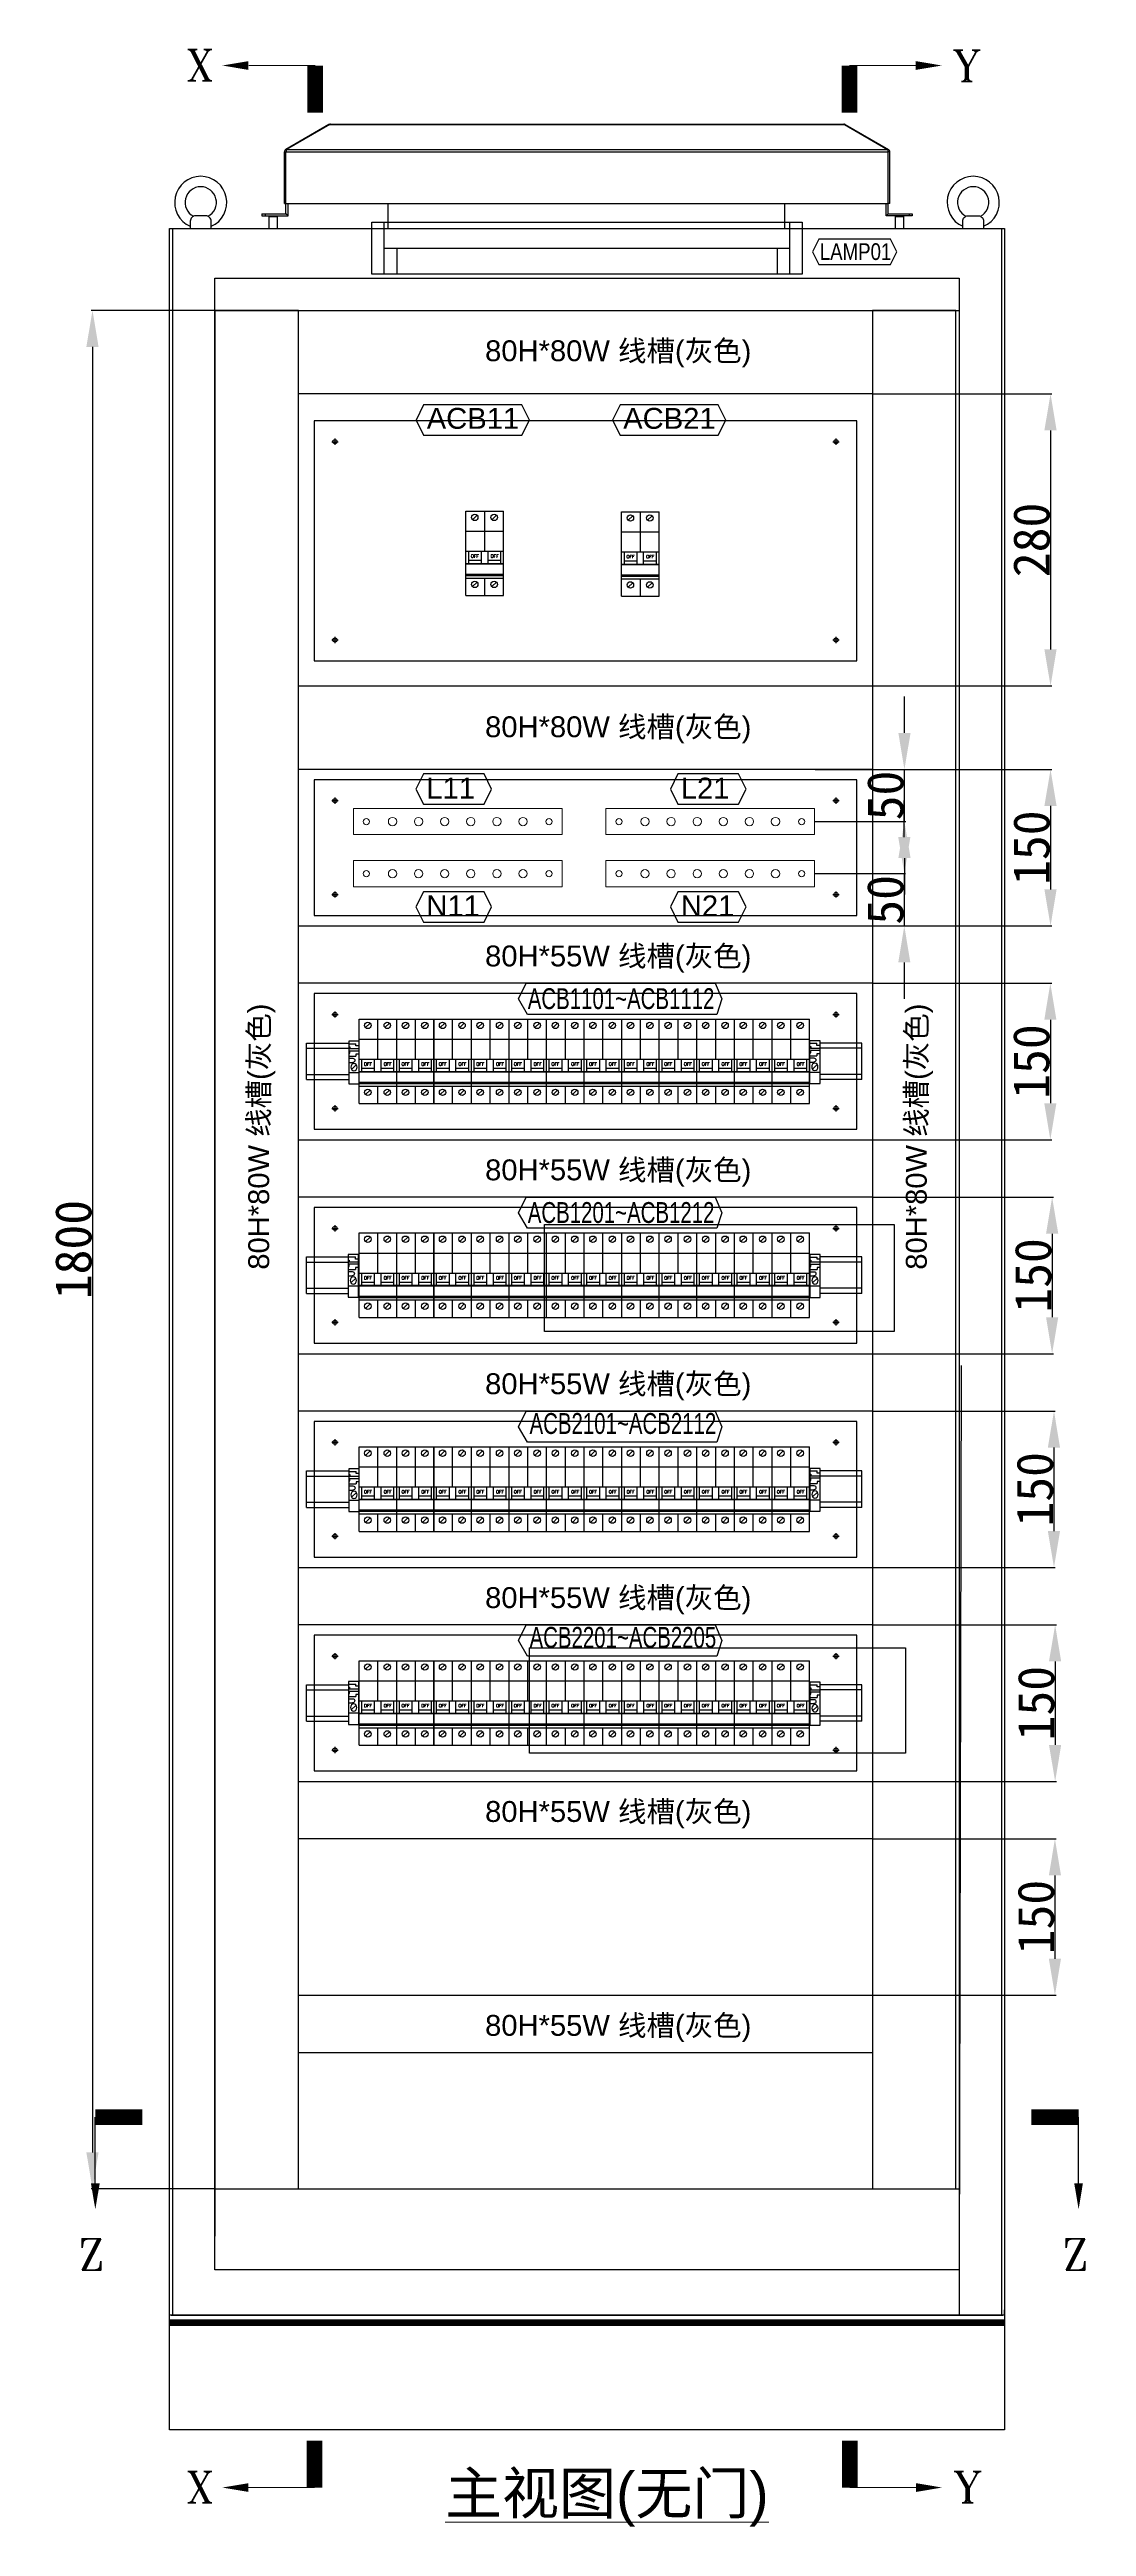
# Model space of a CAD drawing. Extents: x 81444 to 119867, y -54816 to -29062.
# Drawn here: x 87044 to 88038, y -49607 to -47233 of the extents above; entities that cross this region are included whole.
import ezdxf
from ezdxf.enums import TextEntityAlignment as Align
from ezdxf.lldxf.tags import DXFTag

# ---------------------------------------------------------------- set-up
doc = ezdxf.new("R2010")
doc.units = 0
doc.header["$LTSCALE"] = 100
doc.header["$MEASUREMENT"] = 0
for name, color, linetype in [('CABINET', 7, 'Continuous'), ('CLOUD_LAYER', 6, 'Continuous'), ('COMPONENT', 7, 'Continuous'), ('LOOP', 5, 'Continuous'), ('PANEL', 7, 'Continuous'), ('PSU', 12, 'Continuous'), ('t', 1, 'Continuous'), ('TEXT', 7, 'Continuous'), ('标准图框及表格', 7, 'Continuous')]:
    doc.layers.add(name, color=color, linetype=linetype)
doc.styles.add('HZ', font='arial.ttf', dxfattribs={"width": 0.7})
doc.styles.add('ROMANS', font='romans', dxfattribs={"width": 0.8, "height": 2})
doc.styles.add('ROMANT', font='romant.shx')
doc.styles.get("Standard").update_dxf_attribs({"font": ''})
doc.styles.get('Standard').set_extended_font_data('SimSun')
tags = doc.linetypes.add('CENTER', pattern=[2, 1.25, -0.25, 0.25, -0.25]).pattern_tags.tags
tags[10:11] = [DXFTag(74, 4), DXFTag(75, 0), DXFTag(340, '0'), DXFTag(46, 1.0), DXFTag(50, 0.0), DXFTag(44, 0.0), DXFTag(45, 0.0)]
tags[8:9] = [DXFTag(74, 4), DXFTag(75, 0), DXFTag(340, '0'), DXFTag(46, 1.0), DXFTag(50, 0.0), DXFTag(44, 0.0), DXFTag(45, 0.0)]
tags[6:7] = [DXFTag(74, 4), DXFTag(75, 0), DXFTag(340, '0'), DXFTag(46, 1.0), DXFTag(50, 0.0), DXFTag(44, 0.0), DXFTag(45, 0.0)]
tags[4:5] = [DXFTag(74, 4), DXFTag(75, 0), DXFTag(340, '0'), DXFTag(46, 1.0), DXFTag(50, 0.0), DXFTag(44, 0.0), DXFTag(45, 0.0)]
tags = doc.linetypes.add('CENTER2', pattern=[1.125, 0.75, -0.125, 0.125, -0.125]).pattern_tags.tags
tags[10:11] = [DXFTag(74, 4), DXFTag(75, 0), DXFTag(340, '0'), DXFTag(46, 1.0), DXFTag(50, 0.0), DXFTag(44, 0.0), DXFTag(45, 0.0)]
tags[8:9] = [DXFTag(74, 4), DXFTag(75, 0), DXFTag(340, '0'), DXFTag(46, 1.0), DXFTag(50, 0.0), DXFTag(44, 0.0), DXFTag(45, 0.0)]
tags[6:7] = [DXFTag(74, 4), DXFTag(75, 0), DXFTag(340, '0'), DXFTag(46, 1.0), DXFTag(50, 0.0), DXFTag(44, 0.0), DXFTag(45, 0.0)]
tags[4:5] = [DXFTag(74, 4), DXFTag(75, 0), DXFTag(340, '0'), DXFTag(46, 1.0), DXFTag(50, 0.0), DXFTag(44, 0.0), DXFTag(45, 0.0)]
tags = doc.linetypes.add('HIDDEN', pattern=[0.375, 0.25, -0.125]).pattern_tags.tags
tags[6:7] = [DXFTag(74, 4), DXFTag(75, 0), DXFTag(340, '0'), DXFTag(46, 1.0), DXFTag(50, 0.0), DXFTag(44, 0.0), DXFTag(45, 0.0)]
tags[4:5] = [DXFTag(74, 4), DXFTag(75, 0), DXFTag(340, '0'), DXFTag(46, 1.0), DXFTag(50, 0.0), DXFTag(44, 0.0), DXFTag(45, 0.0)]
doc.dimstyles.new('ISO-25', dxfattribs={"dimtxt": 35, "dimasz": 35, "dimexe": 1.25, "dimexo": 0.625, "dimtad": 1, "dimtoh": 1, "dimdec": 0, "dimtxsty": 'Standard', "dimcen": 2.5, "dimadec": 0, "dimazin": 0, "dimtfac": 1, "dimtdec": 0, "dimtmove": 0, "dimatfit": 3, "dimfxl": 0, "dimarcsym": 0})

# ---------------------------------------------------------------- blocks, each defined once
blk = doc.blocks.new('风帽正面')
at = {"linetype": 'Continuous'}
for p, q in [((60582.9, -62124.9), (60541.6, -62148.8)), ((60583.7, -62124.9), (60542.3, -62148.8)), ((60582.9, -62124.9), (60583.1, -62125.3)), ((60583.7, -62124.9), (61076.8, -62124.9)), ((60584.3, -62124.6), (61076.2, -62124.6)), ((61076.8, -62124.9), (61118.1, -62148.8)), ((61077.6, -62124.9), (61077.4, -62125.3)), ((61077.6, -62124.9), (61118.9, -62148.8)), ((60540.2, -62200.6), (60540.2, -62151.1)), ((60540.2, -62151.1), (60541.7, -62151.1)), ((60541.6, -62148.8), (60542.1, -62149.6)), ((60541.7, -62200.6), (60541.7, -62151.1)), ((60541.7, -62151.1), (61118.7, -62151.1)), ((60542.3, -62148.8), (61118.1, -62148.8)), ((61118.9, -62148.8), (61118.4, -62149.6)), ((61118.7, -62200.6), (61118.7, -62151.1)), ((61120.2, -62151.1), (61118.7, -62151.1)), ((61120.2, -62200.6), (61120.2, -62151.1)), ((60540.2, -62200.6), (60541.7, -62200.6)), ((60541.7, -62210.6), (60541.7, -62200.6)), ((60541.7, -62200.6), (61118.7, -62200.6)), ((60543.7, -62212.6), (60543.7, -62200.6)), ((60639.7, -62224.6), (60639.7, -62200.6)), ((61019.7, -62224.6), (61019.7, -62200.6)), ((61116.7, -62212.6), (61116.7, -62200.6)), ((61118.7, -62210.6), (61118.7, -62200.6)), ((61120.2, -62200.6), (61118.7, -62200.6)), ((60518.7, -62210.6), (60518.7, -62212.6)), ((60518.7, -62210.6), (60541.7, -62210.6)), ((60518.7, -62212.6), (60543.7, -62212.6)), ((60521.7, -62210.6), (60521.7, -62212.6)), ((60526.2, -62212.6), (60525.7, -62213.1)), ((60525.7, -62224.6), (60525.7, -62213.1)), ((60525.7, -62213.1), (60533.7, -62213.1)), ((60533.7, -62213.1), (60533.2, -62212.6)), ((60533.7, -62224.6), (60533.7, -62213.1)), ((60543.7, -62212.6), (60541.7, -62210.6)), ((61116.7, -62212.6), (61118.7, -62210.6)), ((61141.7, -62212.6), (61116.7, -62212.6)), ((61118.7, -62210.6), (61141.7, -62210.6)), ((61126.2, -62212.6), (61125.7, -62213.1)), ((61125.7, -62224.6), (61125.7, -62213.1)), ((61125.7, -62213.1), (61133.7, -62213.1)), ((61133.7, -62213.1), (61133.2, -62212.6)), ((61133.7, -62224.6), (61133.7, -62213.1)), ((61138.7, -62210.6), (61138.7, -62212.6)), ((61141.7, -62210.6), (61141.7, -62212.6))]:
    blk.add_line(p, q, dxfattribs=at)
for centre, radius, start, end in [((60584.3, -62127.3), 2.7, 90, 120), ((61076.2, -62127.3), 2.7, 60, 90), ((60542.9, -62151.1), 2.7, 120, 180), ((60693.6, -62183.3), 155.2, 167.8738, 168.0486), ((60588.1, -62160.6), 47.3, 167.3118, 167.8829), ((61072.4, -62160.6), 47.3, 12.1171, 12.6882), ((60966.9, -62183.3), 155.2, 11.9514, 12.1262), ((61117.5, -62151.1), 2.7, 0, 60)]:
    blk.add_arc(centre, radius, start, end, dxfattribs=at)
for points, start_tangent, end_tangent in [([(60583.7, -62124.9), (60583.8, -62124.8), (60584.1, -62124.6)], (0.647129, 0.762381), (0.925529, 0.378677)), ([(60584.1, -62124.6), (60584.3, -62124.6)], (0.925529, 0.378677), (1, 0)), ([(61076.4, -62124.6), (61076.2, -62124.6)], (-0.925529, 0.378677), (-1, 0)), ([(61076.8, -62124.9), (61076.7, -62124.8), (61076.4, -62124.6)], (-0.647129, 0.762381), (-0.925529, 0.378677)), ([(60542.1, -62149.4), (60542.1, -62149.6), (60541.9, -62150.2)], (-0.266985, -0.963701), (-0.2203, -0.975432)), ([(60542.3, -62148.8), (60542.3, -62148.9), (60542.1, -62149.4)], (-0.390683, -0.920525), (-0.266985, -0.963701)), ([(61118.1, -62148.8), (61118.2, -62148.9), (61118.3, -62149.4)], (0.390683, -0.920525), (0.266985, -0.963701)), ([(61118.3, -62149.4), (61118.4, -62149.6), (61118.5, -62150.2)], (0.266985, -0.963701), (0.2203, -0.975432))]:
    blk.add_spline(points, degree=3, dxfattribs=dict(at, start_tangent=start_tangent, end_tangent=end_tangent))
blk = doc.blocks.new('LAMP')
at = {"layer": 'PANEL', "color": 9}
for p, q in [((-206.2, 0), (206.2, 0)), ((-206.2, -50), (-206.2, 0)), ((-194.2, -50), (-194.2, 0)), ((194.2, -50), (194.2, 0)), ((206.2, 0), (206.2, -50)), ((-194.2, -25), (194.2, -25)), ((-182.2, -25), (-182.2, -50)), ((182.2, -25), (182.2, -50)), ((206.2, -50), (-206.2, -50))]:
    blk.add_line(p, q, dxfattribs=at)
blk = doc.blocks.new('2P空开')
at = {"layer": 'COMPONENT', "color": 6, "linetype": 'HIDDEN', "ltscale": 0.2}
for p, q in [((-11.8, -8.2), (-7.4, -3.9)), ((6.8, -8.2), (11.1, -3.9)), ((-11.8, -72.4), (-7.4, -68)), ((6.8, -72.4), (11.1, -68))]:
    blk.add_line(p, q, dxfattribs=at)
for centre in [(-9.6, -6), (9, -6), (-9.6, -70.2), (9, -70.2)]:
    blk.add_circle(centre, 3.1, dxfattribs=at)
at = {"layer": 'PSU', "linetype": 'HIDDEN', "ltscale": 0.2}
for p, q in [((-18, 0), (18, 0)), ((-18, -19.2), (-18, 0)), ((0, -19.2), (0, 0)), ((18, -19.2), (18, 0)), ((18, -81), (18, -19.2)), ((-18, -81), (-18, -64.2)), ((0, -81), (0, -64.2)), ((18, -81), (18, -67.2)), ((-18, -81), (18, -81))]:
    blk.add_line(p, q, dxfattribs=at)
at = {"layer": 'PSU'}
for p, q in [((-18, -19.2), (18, -19.2)), ((-18, -64.2), (-18, -19.2)), ((0, -38.4), (0, -19.2)), ((18, -64.2), (18, -19.2)), ((-18, -38.4), (0, -38.4)), ((-15.4, -50.1), (-15.4, -38.4)), ((-15.4, -47), (-3.1, -47)), ((-3.1, -50.1), (-3.1, -38.4)), ((0, -38.4), (18, -38.4)), ((3.1, -50.1), (3.1, -38.4)), ((3.1, -47), (15.4, -47)), ((15.4, -50.1), (15.4, -38.4)), ((-18, -50.1), (18, -50.1)), ((-18, -50.6), (18, -50.6)), ((-18, -60.5), (18, -60.5)), ((-18, -61.8), (18, -61.8)), ((-18, -64.2), (18, -64.2)), ((0, -64.2), (0, -64.2))]:
    blk.add_line(p, q, dxfattribs=at)
at = {"layer": 'TEXT', "style": 'ROMANS'}
for p in [(-9.5, -43.1), (9.4, -43.1)]:
    blk.add_text('OFF', height=3.09, dxfattribs=at).set_placement(p, align=Align.MIDDLE)
blk = doc.blocks.new('堵头')
at = {"color": 53}
for p, q in [((0, -41), (0, 0)), ((0, 0), (10, 0)), ((10, 0), (10, -41)), ((0, -11), (10, -11)), ((0, -20.6), (4, -20.6)), ((7.3, -18.3), (2.7, -13.8)), ((0, -24.6), (4, -24.6)), ((0, -26.6), (7, -26.6)), ((0, -29.6), (1, -29.6)), ((0, -35.6), (1, -35.6)), ((0, -38.6), (7, -38.6)), ((10, -41), (0, -41)), ((1, -29.6), (1, -31.6)), ((10, -31.6), (1, -31.6)), ((10, -33.6), (1, -33.6)), ((1, -35.6), (1, -33.6)), ((7, -28.6), (7, -26.6)), ((10, -28.6), (7, -28.6)), ((10, -36.6), (7, -36.6)), ((7, -36.6), (7, -38.6))]:
    blk.add_line(p, q, dxfattribs=at)
blk.add_arc((4, -22.6), 2, 270, 90, dxfattribs=at)
blk.add_ellipse((5, -16.1), major_axis=(0, -3.5), ratio=0.857143, start_param=4.712389, end_param=10.995574, dxfattribs=at)
blk = doc.blocks.new('*D120')
at = {"color": 0, "lineweight": -2}
for p, q in [((87833.2, -47562.9), (88004.4, -47562.9)), ((88003.2, -47597.9), (88003.2, -47807.9)), ((87833.2, -47842.9), (88004.4, -47842.9))]:
    blk.add_line(p, q, dxfattribs=at)
at = {"color": 0}
for points in [[(88009, -47597.9), (87997.3, -47597.9), (88003.2, -47562.9)], [(87997.3, -47807.9), (88009, -47807.9), (88003.2, -47842.9)]]:
    blk.add_solid(points, dxfattribs=at)
at = {"layer": 'Defpoints', "color": 0}
for p in [(87832.6, -47562.9), (87832.6, -47842.9), (88003.2, -47842.9)]:
    blk.add_point(p, dxfattribs=at)
at = {"color": 0, "insert": (87985.1, -47702.9), "char_height": 35, "attachment_point": 5, "rotation": 90}
blk.add_mtext('280', dxfattribs=at)
blk = doc.blocks.new('*D121')
at = {"color": 0, "lineweight": -2}
for p, q in [((87833.2, -47922.9), (88004.4, -47922.9)), ((88003.2, -47957.9), (88003.2, -48037.9)), ((87833.2, -48072.9), (88004.4, -48072.9))]:
    blk.add_line(p, q, dxfattribs=at)
at = {"color": 0}
for points in [[(88009, -47957.9), (87997.3, -47957.9), (88003.2, -47922.9)], [(87997.3, -48037.9), (88009, -48037.9), (88003.2, -48072.9)]]:
    blk.add_solid(points, dxfattribs=at)
at = {"layer": 'Defpoints', "color": 0}
for p in [(87832.6, -47922.9), (87832.6, -48072.9), (88003.2, -48072.9)]:
    blk.add_point(p, dxfattribs=at)
at = {"color": 0, "insert": (87985.1, -47997.9), "char_height": 35, "attachment_point": 5, "rotation": 90}
blk.add_mtext('150', dxfattribs=at)
blk = doc.blocks.new('*D122')
at = {"color": 0, "lineweight": -2}
for p, q in [((87833.2, -48127.9), (88004.3, -48127.9)), ((88003, -48162.9), (88003, -48242.9)), ((87833.2, -48277.9), (88004.3, -48277.9))]:
    blk.add_line(p, q, dxfattribs=at)
at = {"color": 0}
for points in [[(88008.8, -48162.9), (87997.2, -48162.9), (88003, -48127.9)], [(87997.2, -48242.9), (88008.8, -48242.9), (88003, -48277.9)]]:
    blk.add_solid(points, dxfattribs=at)
at = {"layer": 'Defpoints', "color": 0}
for p in [(87832.6, -48127.9), (87832.6, -48277.9), (88003, -48277.9)]:
    blk.add_point(p, dxfattribs=at)
at = {"color": 0, "insert": (87984.9, -48202.9), "char_height": 35, "attachment_point": 5, "rotation": 90}
blk.add_mtext('150', dxfattribs=at)
blk = doc.blocks.new('*D123')
at = {"color": 0, "lineweight": -2}
for p, q in [((87833.2, -48332.9), (88006, -48332.9)), ((88004.7, -48367.9), (88004.7, -48447.9)), ((87833.2, -48482.9), (88006, -48482.9))]:
    blk.add_line(p, q, dxfattribs=at)
at = {"color": 0}
for points in [[(88010.6, -48367.9), (87998.9, -48367.9), (88004.7, -48332.9)], [(87998.9, -48447.9), (88010.6, -48447.9), (88004.7, -48482.9)]]:
    blk.add_solid(points, dxfattribs=at)
at = {"layer": 'Defpoints', "color": 0}
for p in [(87832.6, -48332.9), (87832.6, -48482.9), (88004.7, -48482.9)]:
    blk.add_point(p, dxfattribs=at)
at = {"color": 0, "insert": (87986.6, -48407.9), "char_height": 35, "attachment_point": 5, "rotation": 90}
blk.add_mtext('150', dxfattribs=at)
blk = doc.blocks.new('*D124')
at = {"color": 0, "lineweight": -2}
for p, q in [((87833.2, -48537.9), (88007.7, -48537.9)), ((88006.5, -48572.9), (88006.5, -48652.9)), ((87833.2, -48687.9), (88007.7, -48687.9))]:
    blk.add_line(p, q, dxfattribs=at)
at = {"color": 0}
for points in [[(88012.3, -48572.9), (88000.6, -48572.9), (88006.5, -48537.9)], [(88000.6, -48652.9), (88012.3, -48652.9), (88006.5, -48687.9)]]:
    blk.add_solid(points, dxfattribs=at)
at = {"layer": 'Defpoints', "color": 0}
for p in [(87832.6, -48537.9), (87832.6, -48687.9), (88006.5, -48687.9)]:
    blk.add_point(p, dxfattribs=at)
at = {"color": 0, "insert": (87988.3, -48612.9), "char_height": 35, "attachment_point": 5, "rotation": 90}
blk.add_mtext('150', dxfattribs=at)
blk = doc.blocks.new('*D125')
at = {"color": 0, "lineweight": -2}
for p, q in [((87833.2, -48742.9), (88008.8, -48742.9)), ((88007.6, -48777.9), (88007.6, -48857.9)), ((87833.2, -48892.9), (88008.8, -48892.9))]:
    blk.add_line(p, q, dxfattribs=at)
at = {"color": 0}
for points in [[(88013.4, -48777.9), (88001.7, -48777.9), (88007.6, -48742.9)], [(88001.7, -48857.9), (88013.4, -48857.9), (88007.6, -48892.9)]]:
    blk.add_solid(points, dxfattribs=at)
at = {"layer": 'Defpoints', "color": 0}
for p in [(87832.6, -48742.9), (87832.6, -48892.9), (88007.6, -48892.9)]:
    blk.add_point(p, dxfattribs=at)
at = {"color": 0, "insert": (87989.5, -48817.9), "char_height": 35, "attachment_point": 5, "rotation": 90}
blk.add_mtext('150', dxfattribs=at)
blk = doc.blocks.new('*D126')
at = {"color": 0, "lineweight": -2}
for p, q in [((87833.2, -48947.9), (88008.6, -48947.9)), ((88007.4, -48982.9), (88007.4, -49062.9)), ((87833.2, -49097.9), (88008.6, -49097.9))]:
    blk.add_line(p, q, dxfattribs=at)
at = {"color": 0}
for points in [[(88013.2, -48982.9), (88001.6, -48982.9), (88007.4, -48947.9)], [(88001.6, -49062.9), (88013.2, -49062.9), (88007.4, -49097.9)]]:
    blk.add_solid(points, dxfattribs=at)
at = {"layer": 'Defpoints', "color": 0}
for p in [(87832.6, -48947.9), (87832.6, -49097.9), (88007.4, -49097.9)]:
    blk.add_point(p, dxfattribs=at)
at = {"color": 0, "insert": (87989.3, -49022.9), "char_height": 35, "attachment_point": 5, "rotation": 90}
blk.add_mtext('150', dxfattribs=at)
blk = doc.blocks.new('*D134')
at = {"color": 0, "lineweight": -2}
for p, q in [((87863.2, -47887.9), (87863.2, -47852.9)), ((87777.8, -47922.9), (87864.5, -47922.9)), ((87863.2, -47972.9), (87863.2, -47922.9)), ((87777.8, -47972.9), (87864.5, -47972.9)), ((87863.2, -48007.9), (87863.2, -48042.9))]:
    blk.add_line(p, q, dxfattribs=at)
at = {"color": 0}
for points in [[(87857.4, -47887.9), (87869.1, -47887.9), (87863.2, -47922.9)], [(87869.1, -48007.9), (87857.4, -48007.9), (87863.2, -47972.9)]]:
    blk.add_solid(points, dxfattribs=at)
at = {"layer": 'Defpoints', "color": 0}
for p in [(87777.2, -47922.9), (87863.2, -47922.9), (87777.2, -47972.9)]:
    blk.add_point(p, dxfattribs=at)
at = {"color": 0, "insert": (87845.1, -47947.9), "char_height": 35, "attachment_point": 5, "rotation": 90}
blk.add_mtext('50', dxfattribs=at)
blk = doc.blocks.new('*D135')
at = {"color": 0, "lineweight": -2}
for p, q in [((87863.1, -47987.8), (87863.1, -47952.8)), ((87777.8, -48022.8), (87864.4, -48022.8)), ((87863.1, -48022.8), (87863.1, -48072.9)), ((87777.8, -48072.9), (87864.4, -48072.9)), ((87863.1, -48107.9), (87863.1, -48142.9))]:
    blk.add_line(p, q, dxfattribs=at)
at = {"color": 0}
for points in [[(87857.3, -47987.8), (87868.9, -47987.8), (87863.1, -48022.8)], [(87868.9, -48107.9), (87857.3, -48107.9), (87863.1, -48072.9)]]:
    blk.add_solid(points, dxfattribs=at)
at = {"layer": 'Defpoints', "color": 0}
for p in [(87777.2, -48022.8), (87777.2, -48072.9), (87863.1, -48072.9)]:
    blk.add_point(p, dxfattribs=at)
at = {"color": 0, "insert": (87845, -48047.9), "char_height": 35, "attachment_point": 5, "rotation": 90}
blk.add_mtext('50', dxfattribs=at)
blk = doc.blocks.new('*D137')
at = {"color": 0, "lineweight": -2}
for p, q in [((87202, -47482.9), (87084.1, -47482.9)), ((87085.4, -47517.9), (87085.4, -49248.4)), ((87202, -49283.4), (87084.1, -49283.4))]:
    blk.add_line(p, q, dxfattribs=at)
at = {"color": 0}
for points in [[(87091.2, -47517.9), (87079.5, -47517.9), (87085.4, -47482.9)], [(87079.5, -49248.4), (87091.2, -49248.4), (87085.4, -49283.4)]]:
    blk.add_solid(points, dxfattribs=at)
at = {"layer": 'Defpoints', "color": 0}
for p in [(87202.6, -47482.9), (87085.4, -49283.4), (87202.6, -49283.4)]:
    blk.add_point(p, dxfattribs=at)
at = {"color": 0, "insert": (87067.2, -48383.1), "char_height": 35, "attachment_point": 5, "rotation": 90}
blk.add_mtext('1800', dxfattribs=at)
blk = doc.blocks.new('图框')
at = {"layer": '标准图框及表格'}
h = blk.add_hatch(dxfattribs=at)
h.set_pattern_fill('ANSI31', color=5, scale=8.329864, style=0)
edge = h.paths.add_edge_path()
edge.add_arc((2399.3, -2998.2), 55.2, 238.1092, 291.6532)
edge.add_line((2419.6, -3049.4), (2388.5, -3070.2))
edge.add_arc((2238.9, -3078.3), 135.4, 346.3915, 374.25)
edge.add_line((2370.5, -3110.2), (2397.5, -3087.9))
edge.add_line((2391.3, -3080.3), (2396.1, -3080.9))
edge.add_spline(control_points=[(2397.5, -3087.9), (2398.4, -3087), (2400, -3085.5), (2399.9, -3081.3), (2397.4, -3081), (2396.1, -3080.9)], knot_values=[0, 0, 0, 0, 6.844331, 12.400427, 18.769243, 18.769243, 18.769243, 18.769243], weights=[1, 1, 1, 1, 1, 1], degree=3, periodic=0)
edge.add_spline(control_points=[(2388.5, -3070.3), (2387.8, -3070.9), (2386.5, -3072), (2385.5, -3073.4), (2385.1, -3074)], knot_values=[0, 0, 0, 0, 5.253674, 9.488439, 9.488439, 9.488439, 9.488439], weights=[1, 1, 1, 1, 1], degree=3, periodic=0)
edge.add_spline(control_points=[(2386.3, -3072.3), (2385.7, -3072.9), (2384.6, -3074.4), (2384.9, -3077.7), (2387.9, -3079.9), (2390.2, -3080.1), (2391.3, -3080.3)], knot_values=[10.665975, 10.665975, 10.665975, 10.665975, 18.977704, 28.894558, 41.119554, 52.646925, 52.646925, 52.646925, 52.646925], weights=[1, 1, 1, 1, 1, 1, 1], degree=3, periodic=0)
h = blk.add_hatch(dxfattribs=at)
h.set_pattern_fill('ANSI31', color=3, scale=8.329864, style=0)
edge = h.paths.add_edge_path()
edge.add_line((2402.5, -3075.8), (2407.7, -3076.4))
edge.add_spline(control_points=[(2401, -3068.8), (2400.2, -3069.6), (2398.5, -3071.2), (2398.6, -3075.4), (2401.1, -3075.6), (2402.4, -3075.8)], knot_values=[0, 0, 0, 0, 6.844331, 12.400427, 18.769243, 18.769243, 18.769243, 18.769243], weights=[1, 1, 1, 1, 1, 1], degree=3, periodic=0)
edge.add_line((2428, -3046.5), (2401, -3068.8))
edge.add_spline(control_points=[(2412.6, -3083.9), (2413, -3083.4), (2413.9, -3082.1), (2413.6, -3078.9), (2410.7, -3076.8), (2408.3, -3076.5), (2407.2, -3076.4)], knot_values=[12.654089, 12.654089, 12.654089, 12.654089, 18.977704, 28.894558, 41.119554, 52.646925, 52.646925, 52.646925, 52.646925], weights=[1, 1, 1, 1, 1, 1, 1], degree=3, periodic=0)
edge.add_line((2411.6, -3085), (2412.8, -3083.7))
edge.add_line((2410, -3086.4), (2411.6, -3085))
edge.add_line((2378.9, -3107.2), (2410, -3086.4))
edge.add_arc((2399.3, -3158.5), 55.2, 58.1092, 111.6532)
edge.add_arc((2559.6, -3078.3), 135.4, 166.3915, 194.25)
at = {"color": 7}
for p, q in [((2215.6, -2851.6), (2215.6, -3151.6)), ((3115.6, -2851.6), (3115.6, -3151.6)), ((0, -2911.6), (1340.2, -2911.6)), ((2215.6, -3001.6), (3115.6, -3001.6)), ((3115.6, -3001.6), (4115.6, -3001.6)), ((3791.8, -3001.6), (3791.8, -3151.6)), ((0, -3031.6), (1340.2, -3031.6)), ((4115.6, -3076.6), (3115.6, -3076.6))]:
    blk.add_line(p, q, dxfattribs=at)
at = {"color": 7, "const_width": 3}
blk.add_lwpolyline([(4115.6, -2851.6), (0, -2851.6)], dxfattribs=at)
at = {"layer": 't', "color": 7}
for p, q in [((31.9, -2905), (59.9, -2859.1)), ((87.8, -2905), (59.9, -2859.1)), ((31.9, -2905), (87.8, -2905)), ((31.9, -2993), (59.9, -2947.1)), ((87.8, -2993), (59.9, -2947.1)), ((31.9, -2993), (87.8, -2993))]:
    blk.add_line(p, q, dxfattribs=at)
at = {"layer": 't', "color": 7, "const_width": 9.62}
blk.add_lwpolyline([(4115.6, -3151.6), (4115.6, 0), (0, 0), (0, -3151.6)], close=True, dxfattribs=at)
at = {"layer": 't', "color": 7, "const_width": 2.4}
for points in [[(118.8, -2852.8), (118.8, -3151.6)], [(299.1, -2852.8), (299.1, -3151.6)], [(604.4, -2852.8), (604.4, -3156.4)], [(792, -2852.8), (792, -3156.4)], [(979.6, -2852.8), (979.6, -3156.4)], [(1159.9, -2852.8), (1159.9, -3156.4)], [(1340.2, -2852.8), (1340.2, -3156.4)]]:
    blk.add_lwpolyline(points, dxfattribs=at)
at = {"color": 7, "linetype": 'CENTER'}
for s, height, p in [('图纸编号：', 24, (3125.2, -3066.7)), ('杭州和利时自动化有限公司', 27, (2542.5, -3121.1)), ('文档号：', 24, (3124, -3138.7))]:
    blk.add_text(s, height=height, dxfattribs=at).set_placement(p)
at = {"color": 7, "flags": 8}
for tag, p, height in [('DWG.NAME:', (1381.6, -2910.4), 25), ('PROJECTNAME:', (3125.5, -2912.8), 24), ('PROJECTNAME：', (3339.1, -2913.1), 25), ('DWG.NO.:', (3128.2, -3030.4), 24), ('图纸编号', (3315.4, -3052.4), 24), ('FILENO.:', (3128.7, -3106.1), 24), ('文档号', (3317.7, -3124.1), 24)]:
    blk.add_attdef(tag, p, '', height=height, dxfattribs=at)
for tag, height, p in [('RENLIU', 24, (698.2, -2950.4)), ('SHUFENWANG', 24, (885.8, -2950.4)), ('FANGHOU', 24, (1069.7, -2950.4)), ('DANDANLI', 24, (1250, -2950.4)), ('A', 23, (59.9, -2974.9)), ('设计时间', 23, (213.9, -2974.9)), ('刘仁', 23, (698.2, -3002.2)), ('王姝芬', 23, (885.8, -3002.2)), ('侯方', 23, (1069.7, -3002.2)), ('李丹丹', 23, (1250, -3002.2)), ('#10STATIONONTROLCABINETCOVER', 30, (1777.9, -3017.2)), ('PAGEXOFX', 24, (3953.7, -3039.1)), ('REV.', 24, (59.4, -3063)), ('DATE', 24, (208.9, -3063)), ('DESCRIPTION', 24, (451.7, -3063)), ('PREPARED', 24, (698.2, -3063)), ('CHECKED', 24, (885.8, -3063)), ('SIGNED', 24, (1069.7, -3063)), ('APPROVED', 24, (1250, -3063)), ('图纸名称', 30, (1777.9, -3094.7)), ('第几页共几页', 24, (3953.7, -3114.1))]:
    blk.add_attdef(tag, text='', height=height, dxfattribs=at).set_placement(p, align=Align.MIDDLE)
for tag, p in [('图纸名称:', (1377.8, -2965.9)), ('项目名称：', (3121.6, -2984.3)), ('项目名称：', (3325, -2984.3))]:
    blk.add_attdef(tag, text='', height=25, dxfattribs=at).set_placement(p, align=Align.BOTTOM_LEFT)
at = {"color": 7, "width": 0.8, "flags": 8}
blk.add_attdef('HANGZHOUHOLLYSYSAUTOMATIONCO.,LTD.', text='', height=24, dxfattribs=at).set_placement((2770.1, -3045.7), align=Align.MIDDLE)
at = {"layer": 't', "color": 7}
for s, p in [('版次', (59.9, -3117.6)), ('日  期', (204.2, -3117.6)), ('描  述', (444.5, -3117.6)), ('设  计', (701.5, -3117.6)), ('审  核', (885.6, -3117.6)), ('会  签', (1065, -3117.6)), ('审  批', (1245.3, -3117.6))]:
    blk.add_text(s, height=25, dxfattribs=at).set_placement(p, align=Align.MIDDLE_CENTER)
at = {"layer": '标准图框及表格', "color": 5, "style": 'HZ'}
for s, p in [('pgqh', (2373.9, -3059.7)), ('hollilas', (2374.1, -3086))]:
    blk.add_text(s, height=5.21, dxfattribs=at).set_placement(p)
at = {"layer": '标准图框及表格', "color": 3, "style": 'HZ'}
for s, height, p in [('auto', 8.68, (2400.9, -3074.2)), ('hollysys', 4.34, (2402.5, -3099.7))]:
    blk.add_text(s, height=height, dxfattribs=at).set_placement(p)

msp = doc.modelspace()

# ---------------------------------------------------------------- linework, layer by layer
at = {"color": 7}
for p, q in [((87159.1, -49514.4), (87159.1, -47404.4)), ((87159.1, -47404.4), (87959.1, -47404.4)), ((87959.1, -47404.4), (87959.1, -49514.4)), ((87202.6, -49360.9), (87202.6, -47451.9)), ((87202.6, -47528.4), (87202.6, -49328.7)), ((87917.5, -48494.2), (87915.6, -49360.9)), ((87202.6, -49283.4), (87915.6, -49283.4)), ((87202.6, -49360.9), (87202.6, -49293.1)), ((87959.1, -49404.4), (87159.1, -49404.4)), ((87160.6, -49404.4), (87957.6, -49404.4)), ((87959.1, -49409.4), (87159.1, -49409.4)), ((87959.1, -49410.4), (87159.1, -49410.4)), ((87959.1, -49411.4), (87159.1, -49411.4)), ((87959.1, -49412.4), (87159.1, -49412.4)), ((87959.1, -49413.4), (87159.1, -49413.4)), ((87959.1, -49414.4), (87159.1, -49414.4)), ((87959.1, -49514.4), (87159.1, -49514.4))]:
    msp.add_line(p, q, dxfattribs=at)
at = {"color": 7, "linetype": 'HIDDEN'}
for p, q in [((87162.3, -49404.4), (87162.3, -47404.4)), ((87956.1, -47404.4), (87956.1, -49404.4))]:
    msp.add_line(p, q, dxfattribs=at)
at = {"color": 7, "linetype": 'Continuous'}
msp.add_line((87203.6, -47451.9), (87915.6, -47451.9), dxfattribs=at)
for p, q in [((87915.6, -47451.9), (87915.6, -49404.4)), ((87202.6, -47482.9), (87915.6, -47482.9)), ((87202.6, -47482.9), (87915.6, -47482.9))]:
    msp.add_line(p, q)
at = {"color": 4, "linetype": 'CENTER2'}
for p, q in [((87314.6, -47608.8), (87320.6, -47608.8)), ((87317.6, -47605.8), (87317.6, -47611.8)), ((87794.6, -47608.8), (87800.6, -47608.8)), ((87797.6, -47605.8), (87797.6, -47611.8)), ((87314.6, -47798.8), (87320.6, -47798.8)), ((87317.6, -47795.8), (87317.6, -47801.8)), ((87794.6, -47798.8), (87800.6, -47798.8)), ((87797.6, -47795.8), (87797.6, -47801.8)), ((87314.6, -47952.8, 63738.9), (87320.6, -47952.8, 63738.9)), ((87317.6, -47949.8, 63738.9), (87317.6, -47955.8, 63738.9)), ((87794.6, -47952.8, 63738.9), (87800.6, -47952.8, 63738.9)), ((87797.6, -47949.8, 63738.9), (87797.6, -47955.8, 63738.9)), ((87314.6, -48042.8, 63738.9), (87320.6, -48042.8, 63738.9)), ((87317.6, -48039.8, 63738.9), (87317.6, -48045.8, 63738.9)), ((87794.6, -48042.8, 63738.9), (87800.6, -48042.8, 63738.9)), ((87797.6, -48039.8, 63738.9), (87797.6, -48045.8, 63738.9)), ((87314.6, -48157.8, 63738.9), (87320.6, -48157.8, 63738.9)), ((87317.6, -48154.8, 63738.9), (87317.6, -48160.8, 63738.9)), ((87794.6, -48157.8, 63738.9), (87800.6, -48157.8, 63738.9)), ((87797.6, -48154.8, 63738.9), (87797.6, -48160.8, 63738.9)), ((87314.6, -48247.8, 63738.9), (87320.6, -48247.8, 63738.9)), ((87317.6, -48244.8, 63738.9), (87317.6, -48250.8, 63738.9)), ((87794.6, -48247.8, 63738.9), (87800.6, -48247.8, 63738.9)), ((87797.6, -48244.8, 63738.9), (87797.6, -48250.8, 63738.9)), ((87317.6, -48359.8, 63738.9), (87317.6, -48365.8, 63738.9)), ((87797.6, -48359.8, 63738.9), (87797.6, -48365.8, 63738.9)), ((87314.6, -48362.8, 63738.9), (87320.6, -48362.8, 63738.9)), ((87794.6, -48362.8, 63738.9), (87800.6, -48362.8, 63738.9)), ((87314.6, -48452.8, 63738.9), (87320.6, -48452.8, 63738.9)), ((87317.6, -48449.8, 63738.9), (87317.6, -48455.8, 63738.9)), ((87794.6, -48452.8, 63738.9), (87800.6, -48452.8, 63738.9)), ((87797.6, -48449.8, 63738.9), (87797.6, -48455.8, 63738.9)), ((87314.6, -48567.8, 63738.9), (87320.6, -48567.8, 63738.9)), ((87317.6, -48564.8, 63738.9), (87317.6, -48570.8, 63738.9)), ((87794.6, -48567.8, 63738.9), (87800.6, -48567.8, 63738.9)), ((87797.6, -48564.8, 63738.9), (87797.6, -48570.8, 63738.9)), ((87314.6, -48657.8, 63738.9), (87320.6, -48657.8, 63738.9)), ((87317.6, -48654.8, 63738.9), (87317.6, -48660.8, 63738.9)), ((87794.6, -48657.8, 63738.9), (87800.6, -48657.8, 63738.9)), ((87797.6, -48654.8, 63738.9), (87797.6, -48660.8, 63738.9)), ((87314.6, -48772.8, 63738.9), (87320.6, -48772.8, 63738.9)), ((87317.6, -48769.8, 63738.9), (87317.6, -48775.8, 63738.9)), ((87794.6, -48772.8, 63738.9), (87800.6, -48772.8, 63738.9)), ((87797.6, -48769.8, 63738.9), (87797.6, -48775.8, 63738.9)), ((87314.6, -48862.8, 63738.9), (87320.6, -48862.8, 63738.9)), ((87317.6, -48859.8, 63738.9), (87317.6, -48865.8, 63738.9)), ((87794.6, -48862.8, 63738.9), (87800.6, -48862.8, 63738.9)), ((87797.6, -48859.8, 63738.9), (87797.6, -48865.8, 63738.9))]:
    msp.add_line(p, q, dxfattribs=at)
at = {"linetype": 'CENTER2'}
for p, q in [((87317.5, -47608.8), (87317.7, -47608.8)), ((87317.6, -47608.9), (87317.6, -47608.7)), ((87797.5, -47608.8), (87797.7, -47608.8)), ((87797.6, -47608.9), (87797.6, -47608.7)), ((87317.5, -47798.8), (87317.7, -47798.8)), ((87317.6, -47798.9), (87317.6, -47798.7)), ((87797.5, -47798.8), (87797.7, -47798.8)), ((87797.6, -47798.9), (87797.6, -47798.7)), ((87317.5, -47952.8, 63738.9), (87317.7, -47952.8, 63738.9)), ((87317.6, -47952.8, 63738.9), (87317.6, -47952.7, 63738.9)), ((87797.5, -47952.8, 63738.9), (87797.7, -47952.8, 63738.9)), ((87797.6, -47952.8, 63738.9), (87797.6, -47952.7, 63738.9)), ((87317.5, -48042.8, 63738.9), (87317.7, -48042.8, 63738.9)), ((87317.6, -48042.8, 63738.9), (87317.6, -48042.7, 63738.9)), ((87797.5, -48042.8, 63738.9), (87797.7, -48042.8, 63738.9)), ((87797.6, -48042.8, 63738.9), (87797.6, -48042.7, 63738.9)), ((87317.5, -48157.8, 63738.9), (87317.7, -48157.8, 63738.9)), ((87317.6, -48157.8, 63738.9), (87317.6, -48157.7, 63738.9)), ((87797.5, -48157.8, 63738.9), (87797.7, -48157.8, 63738.9)), ((87797.6, -48157.8, 63738.9), (87797.6, -48157.7, 63738.9)), ((87317.5, -48247.8, 63738.9), (87317.7, -48247.8, 63738.9)), ((87317.6, -48247.8, 63738.9), (87317.6, -48247.7, 63738.9)), ((87797.5, -48247.8, 63738.9), (87797.7, -48247.8, 63738.9)), ((87797.6, -48247.8, 63738.9), (87797.6, -48247.7, 63738.9)), ((87317.5, -48362.8, 63738.9), (87317.7, -48362.8, 63738.9)), ((87317.6, -48362.8, 63738.9), (87317.6, -48362.7, 63738.9)), ((87797.5, -48362.8, 63738.9), (87797.7, -48362.8, 63738.9)), ((87797.6, -48362.8, 63738.9), (87797.6, -48362.7, 63738.9)), ((87317.5, -48452.8, 63738.9), (87317.7, -48452.8, 63738.9)), ((87317.6, -48452.8, 63738.9), (87317.6, -48452.7, 63738.9)), ((87797.5, -48452.8, 63738.9), (87797.7, -48452.8, 63738.9)), ((87797.6, -48452.8, 63738.9), (87797.6, -48452.7, 63738.9)), ((87317.5, -48567.8, 63738.9), (87317.7, -48567.8, 63738.9)), ((87317.6, -48567.8, 63738.9), (87317.6, -48567.7, 63738.9)), ((87797.5, -48567.8, 63738.9), (87797.7, -48567.8, 63738.9)), ((87797.6, -48567.8, 63738.9), (87797.6, -48567.7, 63738.9)), ((87317.5, -48657.8, 63738.9), (87317.7, -48657.8, 63738.9)), ((87317.6, -48657.8, 63738.9), (87317.6, -48657.7, 63738.9)), ((87797.5, -48657.8, 63738.9), (87797.7, -48657.8, 63738.9)), ((87797.6, -48657.8, 63738.9), (87797.6, -48657.7, 63738.9)), ((87317.5, -48772.8, 63738.9), (87317.7, -48772.8, 63738.9)), ((87317.6, -48772.8, 63738.9), (87317.6, -48772.7, 63738.9)), ((87797.5, -48772.8, 63738.9), (87797.7, -48772.8, 63738.9)), ((87797.6, -48772.8, 63738.9), (87797.6, -48772.7, 63738.9)), ((87317.5, -48862.8, 63738.9), (87317.7, -48862.8, 63738.9)), ((87317.6, -48862.8, 63738.9), (87317.6, -48862.7, 63738.9)), ((87797.5, -48862.8, 63738.9), (87797.7, -48862.8, 63738.9)), ((87797.6, -48862.8, 63738.9), (87797.6, -48862.7, 63738.9))]:
    msp.add_line(p, q, dxfattribs=at)
at = {"color": 6}
for p, q in [((87290.3, -48220.2, 63738.9), (87290.3, -48185.2, 63738.9)), ((87290.3, -48185.2, 63738.9), (87330.8, -48185.2, 63738.9)), ((87290.3, -48190.2, 63738.9), (87330.8, -48190.2, 63738.9)), ((87822.5, -48185.2, 63738.9), (87782, -48185.2, 63738.9)), ((87822.5, -48190.2, 63738.9), (87782, -48190.2, 63738.9)), ((87822.5, -48220.2, 63738.9), (87822.5, -48185.2, 63738.9)), ((87290.3, -48215.2, 63738.9), (87330.8, -48215.2, 63738.9)), ((87822.5, -48215.2, 63738.9), (87782, -48215.2, 63738.9)), ((87290.3, -48220.2, 63738.9), (87330.8, -48220.2, 63738.9)), ((87822.5, -48220.2, 63738.9), (87782, -48220.2, 63738.9)), ((87290.3, -48425.2, 63738.9), (87290.3, -48390.2, 63738.9)), ((87290.3, -48390.2, 63738.9), (87330.8, -48390.2, 63738.9)), ((87290.3, -48395.2, 63738.9), (87330.8, -48395.2, 63738.9)), ((87822.5, -48390.2, 63738.9), (87782, -48390.2, 63738.9)), ((87822.5, -48395.2, 63738.9), (87782, -48395.2, 63738.9)), ((87822.5, -48425.2, 63738.9), (87822.5, -48390.2, 63738.9)), ((87822.5, -48425.2, 63738.9), (87822.5, -48390.2, 63738.9)), ((87290.3, -48420.2, 63738.9), (87330.8, -48420.2, 63738.9)), ((87290.3, -48425.2, 63738.9), (87330.8, -48425.2, 63738.9)), ((87822.5, -48420.2, 63738.9), (87782, -48420.2, 63738.9)), ((87822.5, -48425.2, 63738.9), (87782, -48425.2, 63738.9)), ((87290.3, -48630.2, 63738.9), (87290.3, -48595.2, 63738.9)), ((87290.3, -48595.2, 63738.9), (87330.8, -48595.2, 63738.9)), ((87822.5, -48595.2, 63738.9), (87782, -48595.2, 63738.9)), ((87822.5, -48630.2, 63738.9), (87822.5, -48595.2, 63738.9)), ((87290.3, -48600.2, 63738.9), (87330.8, -48600.2, 63738.9)), ((87822.5, -48600.2, 63738.9), (87782, -48600.2, 63738.9)), ((87290.3, -48625.2, 63738.9), (87330.8, -48625.2, 63738.9)), ((87290.3, -48630.2, 63738.9), (87330.8, -48630.2, 63738.9)), ((87822.5, -48625.2, 63738.9), (87782, -48625.2, 63738.9)), ((87822.5, -48630.2, 63738.9), (87782, -48630.2, 63738.9)), ((87290.3, -48835.2, 63738.9), (87290.3, -48800.2, 63738.9)), ((87290.3, -48800.2, 63738.9), (87330.8, -48800.2, 63738.9)), ((87290.3, -48805.2, 63738.9), (87330.8, -48805.2, 63738.9)), ((87822.5, -48800.2, 63738.9), (87782, -48800.2, 63738.9)), ((87822.5, -48805.2, 63738.9), (87782, -48805.2, 63738.9)), ((87822.5, -48835.2, 63738.9), (87822.5, -48800.2, 63738.9)), ((87822.5, -48835.2, 63738.9), (87822.5, -48800.2, 63738.9)), ((87290.3, -48830.2, 63738.9), (87330.8, -48830.2, 63738.9)), ((87290.3, -48835.2, 63738.9), (87330.8, -48835.2, 63738.9)), ((87822.5, -48830.2, 63738.9), (87782, -48830.2, 63738.9)), ((87822.5, -48835.2, 63738.9), (87782, -48835.2, 63738.9))]:
    msp.add_line(p, q, dxfattribs=at)
at = {"color": 7}
for points in [[(87199.1, -47404.4), (87199.1, -47397.3, 0.414214), (87194.1, -47392.3), (87184.1, -47392.3, 0.414214), (87179.1, -47397.3), (87179.1, -47404.4)], [(87919.1, -47404.4), (87919.1, -47397.3, -0.414214), (87924.1, -47392.3), (87934.1, -47392.3, -0.414214), (87939.1, -47397.3), (87939.1, -47404.4)]]:
    msp.add_lwpolyline(points, format="xyb", dxfattribs=at)
at = {"color": 3}
msp.add_lwpolyline([(87849.9, -47414.7), (87781.1, -47414.7), (87775, -47426.8), (87781.1, -47438.9), (87849.9, -47438.9), (87855.9, -47426.8), (87849.9, -47414.7)], dxfattribs=at)
at = {"color": 7}
for points in [[(87202.6, -47451.9), (87915.6, -47451.9)], [(87959.1, -49404.4), (87959.1, -49399.4)]]:
    msp.add_lwpolyline(points, dxfattribs=at)
for points in [[(87202.6, -49283.4), (87282.6, -49283.4), (87282.6, -47482.9), (87202.6, -47482.9)], [(87282.6, -47482.9), (87832.6, -47482.9), (87832.6, -47562.9), (87282.6, -47562.9)], [(87832.6, -49283.4), (87912.6, -49283.4), (87912.6, -47482.9), (87832.6, -47482.9)], [(87297.6, -47818.8), (87817.6, -47818.8), (87817.6, -47588.8), (87297.6, -47588.8)]]:
    msp.add_lwpolyline(points, close=True)
at = {"color": 3}
for points, elevation in [([(87496.7, -47573.4), (87402.6, -47573.4), (87395.4, -47588), (87402.6, -47602.5), (87496.7, -47602.5), (87504, -47588), (87496.7, -47573.4)], 63738.9), ([(87684.9, -47573.4), (87590.8, -47573.4), (87583.5, -47588), (87590.8, -47602.5), (87684.9, -47602.5), (87692.1, -47588), (87684.9, -47573.4)], 63738.9), ([(87460.5, -47927.2), (87402.4, -47927.2), (87395.2, -47941.7), (87402.4, -47956.2), (87460.5, -47956.2), (87467.7, -47941.7), (87460.5, -47927.2)], 127477.8), ([(87704.3, -47927.2), (87646.3, -47927.2), (87639, -47941.7), (87646.3, -47956.2), (87704.3, -47956.2), (87711.6, -47941.7), (87704.3, -47927.2)], 127477.8), ([(87460.5, -48040.1), (87402.4, -48040.1), (87395.2, -48054.6), (87402.4, -48069.2), (87460.5, -48069.2), (87467.7, -48054.6), (87460.5, -48040.1)], 127477.8), ([(87704.3, -48040.1), (87646.3, -48040.1), (87639, -48054.6), (87646.3, -48069.2), (87704.3, -48069.2), (87711.6, -48054.6), (87704.3, -48040.1)], 127477.8), ([(87500.7, -48127.9), (87682, -48127.9), (87688.4, -48142.9), (87683.4, -48157.7), (87502.1, -48157.7), (87493.6, -48142.9), (87500.7, -48127.9)], 63738.9), ([(87500.7, -48332.9), (87682, -48332.9), (87688.4, -48347.9), (87683.4, -48362.7), (87502.1, -48362.7), (87493.6, -48347.9), (87500.7, -48332.9)], 63738.9), ([(87500.7, -48537.9), (87682, -48537.9), (87688.4, -48552.9), (87683.4, -48567.7), (87502.1, -48567.7), (87493.6, -48552.9), (87500.7, -48537.9)], 63738.9), ([(87500.7, -48742.9), (87682, -48742.9), (87688.4, -48757.9), (87683.4, -48772.7), (87502.1, -48772.7), (87493.6, -48757.9), (87500.7, -48742.9)], 63738.9)]:
    msp.add_lwpolyline(points, dxfattribs=dict(at, elevation=elevation))
at = {"elevation": 63738.9}
for points in [[(87282.6, -47842.9), (87832.6, -47842.9), (87832.6, -47922.9), (87282.6, -47922.9)], [(87297.6, -48062.8), (87817.6, -48062.8), (87817.6, -47932.8), (87297.6, -47932.8)], [(87282.6, -48072.9), (87832.6, -48072.9), (87832.6, -48127.9), (87282.6, -48127.9)], [(87297.6, -48267.8), (87817.6, -48267.8), (87817.6, -48137.8), (87297.6, -48137.8)], [(87282.6, -48277.9), (87832.6, -48277.9), (87832.6, -48332.9), (87282.6, -48332.9)], [(87297.6, -48472.8), (87817.6, -48472.8), (87817.6, -48342.8), (87297.6, -48342.8)], [(87282.6, -48482.9), (87832.6, -48482.9), (87832.6, -48537.9), (87282.6, -48537.9)], [(87297.6, -48677.8), (87817.6, -48677.8), (87817.6, -48547.8), (87297.6, -48547.8)], [(87282.6, -48687.9), (87832.6, -48687.9), (87832.6, -48742.9), (87282.6, -48742.9)], [(87297.6, -48882.8), (87817.6, -48882.8), (87817.6, -48752.8), (87297.6, -48752.8)], [(87282.6, -48892.9), (87832.6, -48892.9), (87832.6, -48947.9), (87282.6, -48947.9)], [(87282.6, -49097.9), (87832.6, -49097.9), (87832.6, -49152.9), (87282.6, -49152.9)]]:
    msp.add_lwpolyline(points, close=True, dxfattribs=at)
at = {"color": 6, "lineweight": 20, "elevation": 127477.8}
for points in [[(87335.3, -47985.4), (87535.3, -47985.4), (87535.3, -47960.4), (87335.3, -47960.4)], [(87577.2, -47985.4), (87777.2, -47985.4), (87777.2, -47960.4), (87577.2, -47960.4)], [(87335.3, -48035.3), (87535.3, -48035.3), (87535.3, -48010.3), (87335.3, -48010.3)], [(87577.2, -48035.3), (87777.2, -48035.3), (87777.2, -48010.3), (87577.2, -48010.3)]]:
    msp.add_lwpolyline(points, close=True, dxfattribs=at)
at = {"color": 1}
msp.add_lwpolyline([(87518.4, -48359.1), (87853.4, -48359.1), (87853.4, -48461.6), (87518.4, -48461.6)], close=True, dxfattribs=at)
at = {"color": 1, "elevation": 63738.9}
msp.add_lwpolyline([(87504.1, -48764.8), (87864.4, -48764.8), (87864.4, -48865.7), (87504.1, -48865.7)], close=True, dxfattribs=at)
for centre in [(87317.6, -47608.8), (87797.6, -47608.8), (87317.6, -47798.8), (87797.6, -47798.8), (87317.6, -47952.8, 63738.9), (87797.6, -47952.8, 63738.9), (87317.6, -48042.8, 63738.9), (87797.6, -48042.8, 63738.9), (87317.6, -48157.8, 63738.9), (87797.6, -48157.8, 63738.9), (87317.6, -48247.8, 63738.9), (87797.6, -48247.8, 63738.9), (87317.6, -48362.8, 63738.9), (87797.6, -48362.8, 63738.9), (87317.6, -48452.8, 63738.9), (87797.6, -48452.8, 63738.9), (87317.6, -48567.8, 63738.9), (87797.6, -48567.8, 63738.9), (87317.6, -48657.8, 63738.9), (87797.6, -48657.8, 63738.9), (87317.6, -48772.8, 63738.9), (87797.6, -48772.8, 63738.9), (87317.6, -48862.8, 63738.9), (87797.6, -48862.8, 63738.9)]:
    msp.add_circle(centre, 2)
at = {"color": 6, "lineweight": 20}
for centre, radius in [((87347.8, -47972.9, 127477.8), 3), ((87372.8, -47972.9, 127477.8), 4), ((87397.8, -47972.9, 127477.8), 4), ((87422.8, -47972.9, 127477.8), 4), ((87447.8, -47972.9, 127477.8), 4), ((87472.8, -47972.9, 127477.8), 4), ((87497.8, -47972.9, 127477.8), 4), ((87522.8, -47972.9, 127477.8), 3), ((87589.7, -47972.9, 127477.8), 3), ((87614.7, -47972.9, 127477.8), 4), ((87639.7, -47972.9, 127477.8), 4), ((87664.7, -47972.9, 127477.8), 4), ((87689.7, -47972.9, 127477.8), 4), ((87714.7, -47972.9, 127477.8), 4), ((87739.7, -47972.9, 127477.8), 4), ((87764.7, -47972.9, 127477.8), 3), ((87347.8, -48022.8, 127477.8), 3), ((87372.8, -48022.8, 127477.8), 4), ((87397.8, -48022.8, 127477.8), 4), ((87422.8, -48022.8, 127477.8), 4), ((87447.8, -48022.8, 127477.8), 4), ((87472.8, -48022.8, 127477.8), 4), ((87497.8, -48022.8, 127477.8), 4), ((87522.8, -48022.8, 127477.8), 3), ((87589.7, -48022.8, 127477.8), 3), ((87614.7, -48022.8, 127477.8), 4), ((87639.7, -48022.8, 127477.8), 4), ((87664.7, -48022.8, 127477.8), 4), ((87689.7, -48022.8, 127477.8), 4), ((87714.7, -48022.8, 127477.8), 4), ((87739.7, -48022.8, 127477.8), 4), ((87764.7, -48022.8, 127477.8), 3)]:
    msp.add_circle(centre, radius, dxfattribs=at)
at = {"color": 7}
for centre, radius, start, end in [((87189.1, -47379.4), 25, 293.5782, 246.4218), ((87929.1, -47379.4), 25, 293.5782, 246.4218), ((87189.1, -47379.4), 15, 297.5291, 242.4709), ((87929.1, -47379.4), 15, 297.5291, 242.4709)]:
    msp.add_arc(centre, radius, start, end, dxfattribs=at)
at = {"layer": 'CLOUD_LAYER', "color": 7}
for p, q in [((87915.6, -49360.9), (87202.6, -49360.9)), ((87901.2, -49360.9), (87205.8, -49360.9))]:
    msp.add_line(p, q, dxfattribs=at)
at = {"layer": 'LOOP', "color": 5, "lineweight": 0}
for p, q in [((87235.3, -47248.2), (87298.7, -47248.2)), ((87874.1, -47248.2), (87810.7, -47248.2)), ((87234.8, -49569.7), (87298.2, -49569.7)), ((87874.3, -49569.7), (87810.9, -49569.7))]:
    msp.add_line(p, q, dxfattribs=at)
at = {"layer": 'LOOP', "color": 5}
for p, q in [((87088.1, -49278.1), (87088.1, -49214.7)), ((88030.1, -49278.1), (88030.1, -49214.7))]:
    msp.add_line(p, q, dxfattribs=at)
at = {"layer": 'LOOP', "color": 5, "lineweight": 0, "const_width": 15}
for points in [[(87298.7, -47248.2), (87298.7, -47293.3)], [(87810.7, -47248.2), (87810.7, -47293.3)], [(87298.2, -49569.7), (87298.2, -49524.6)], [(87810.9, -49569.7), (87810.9, -49524.6)]]:
    msp.add_lwpolyline(points, dxfattribs=at)
at = {"layer": 'LOOP', "color": 5, "const_width": 15}
for points in [[(87088.1, -49214.7), (87133.2, -49214.7)], [(88030.1, -49214.7), (87984.9, -49214.7)]]:
    msp.add_lwpolyline(points, dxfattribs=at)
at = {"layer": 'LOOP', "color": 5, "lineweight": 0}
for points in [[(87234.8, -47244), (87209.8, -47248.2), (87234.8, -47252.4)], [(87874.1, -47252.4), (87899.1, -47248.2), (87874.1, -47244)], [(87234.8, -49565.5), (87209.8, -49569.7), (87234.8, -49573.9)], [(87874.3, -49565.5), (87899.3, -49569.7), (87874.3, -49573.9)]]:
    msp.add_solid(points, dxfattribs=at)
at = {"layer": 'LOOP', "color": 5}
for points in [[(87092.3, -49278.1), (87088.1, -49303.1), (87083.9, -49278.1)], [(88025.9, -49278.1), (88030.1, -49303.1), (88034.2, -49278.1)]]:
    msp.add_solid(points, dxfattribs=at)

# ---------------------------------------------------------------- block references
at = {"color": 1}
ref = msp.add_blockref('图框', (86489.9, -46892.1), dxfattribs=at)
ref.add_attrib('第几页共几页', '第1页 共1页', dxfattribs={"color": 7, "height": 24, "flags": 8}).set_placement((90443.7, -50006.2), align=Align.MIDDLE)
ref.add_attrib('图纸编号', 'BHE-17020007/01 -C0-004-03', (89805.3, -49944.5), dxfattribs={"color": 7, "height": 24, "flags": 8})
ref.add_attrib('文档号', 'B17-P11-008837', (89807.7, -50016.3), dxfattribs={"color": 7, "height": 24, "flags": 8})
ref.add_attrib('图纸名称', '1# & 2# 锅炉DCS电源柜布置图', dxfattribs={"color": 7, "height": 30, "flags": 8}).set_placement((88267.8, -49986.8), align=Align.MIDDLE)
ref.add_attrib('刘仁', '史丽红', dxfattribs={"color": 7, "height": 23, "flags": 8}).set_placement((87188.1, -49894.3), align=Align.MIDDLE)
ref.add_attrib('王姝芬', '潘丽君', dxfattribs={"color": 7, "height": 23, "flags": 8}).set_placement((87375.7, -49894.3), align=Align.MIDDLE)
ref.add_attrib('侯方', '张洁', dxfattribs={"color": 7, "height": 23, "flags": 8}).set_placement((87559.7, -49894.3), align=Align.MIDDLE)
ref.add_attrib('李丹丹', '王晓磊', dxfattribs={"color": 7, "height": 23, "flags": 8}).set_placement((87740, -49894.3), align=Align.MIDDLE)
ref.add_attrib('设计时间', '15.10.14', dxfattribs={"color": 7, "height": 23, "flags": 8}).set_placement((86703.8, -49867), align=Align.MIDDLE)
ref.add_attrib('A', 'B', dxfattribs={"color": 7, "height": 23, "flags": 8}).set_placement((86549.8, -49867), align=Align.MIDDLE)
ref.add_attrib('REV.', 'REV.', dxfattribs={"color": 7, "height": 24, "flags": 8}).set_placement((86549.3, -49955.2), align=Align.MIDDLE)
ref.add_attrib('DATE', 'DATE', dxfattribs={"color": 7, "height": 24, "flags": 8}).set_placement((86698.9, -49955.2), align=Align.MIDDLE)
ref.add_attrib('DESCRIBE', 'DESCRIPTION', dxfattribs={"color": 7, "height": 24, "flags": 8}).set_placement((86941.7, -49955.2), align=Align.MIDDLE)
ref.add_attrib('PREPARE', 'PREPARED', dxfattribs={"color": 7, "height": 24, "flags": 8}).set_placement((87188.1, -49955.2), align=Align.MIDDLE)
ref.add_attrib('VERIFY', 'CHECKED', dxfattribs={"color": 7, "height": 24, "flags": 8}).set_placement((87375.7, -49955.2), align=Align.MIDDLE)
ref.add_attrib('SIGN', 'SIGNED', dxfattribs={"color": 7, "height": 24, "flags": 8}).set_placement((87559.7, -49955.2), align=Align.MIDDLE)
ref.add_attrib('APPROVER', 'APPROVED', dxfattribs={"color": 7, "height": 24, "flags": 8}).set_placement((87740, -49955.2), align=Align.MIDDLE)
ref.add_attrib('RENLIU', 'Lihong Shi', dxfattribs={"color": 7, "height": 24, "flags": 8}).set_placement((87188.1, -49842.5), align=Align.MIDDLE)
ref.add_attrib('SHUFENWANG', 'Lijun Pan', dxfattribs={"color": 7, "height": 24, "width": 0.9, "flags": 8}).set_placement((87375.7, -49842.5), align=Align.MIDDLE)
ref.add_attrib('FANGHOU', 'Jie  Zhang', dxfattribs={"color": 7, "height": 24, "flags": 8}).set_placement((87559.7, -49842.5), align=Align.MIDDLE)
ref.add_attrib('DANDANLI', 'Xiaolei Wang', dxfattribs={"color": 7, "height": 24, "flags": 8}).set_placement((87740, -49842.5), align=Align.MIDDLE)
ref.add_attrib('DWG.NAME:', 'DWG.NAME:', (87871.6, -49802.5), dxfattribs={"color": 7, "height": 25, "flags": 8})
ref.add_attrib('#10STATIONONTROLCABINETCOVER', '1# & 2#  BOILER DCS POWER DISTRIBUTION CABINET LAYOUT DIAGRAM', dxfattribs={"color": 7, "height": 24, "width": 0.8, "flags": 8}).set_placement((88267.8, -49909.3), align=Align.MIDDLE)
ref.add_attrib('图纸名称:', '图纸名称:', dxfattribs={"color": 7, "height": 25, "flags": 8}).set_placement((87867.8, -49858), align=Align.BOTTOM_LEFT)
ref.add_attrib('HANGZHOUHOLLYSYSAUTOMATIONCO.,LTD', 'HANGZHOU HOLLYSYS AUTOMATION CO.,LTD.', dxfattribs={"color": 7, "height": 30, "width": 0.8, "flags": 8}).set_placement((89260, -49937.8), align=Align.MIDDLE)
ref.add_attrib('PROJECTNAME：', 'PROJECT NAME：', (89615.3, -49805.2), dxfattribs={"color": 7, "height": 25, "width": 0.8, "flags": 8})
ref.add_attrib('项目名称：', '项目名称：', dxfattribs={"color": 7, "height": 25, "flags": 8}).set_placement((89611.5, -49876.4), align=Align.BOTTOM_LEFT)
ref.add_attrib('PROJECTNAME：', 'Ethiopia Welkait Sugar Cane Factory Project', (89829.1, -49805.2), dxfattribs={"color": 7, "height": 25, "width": 0.7, "flags": 8})
ref.add_attrib('项目名称：', '埃塞俄比亚瓦尔凯特糖厂4×30MW机组电站DCS', dxfattribs={"color": 7, "height": 25, "flags": 8}).set_placement((89815, -49876.4), align=Align.BOTTOM_LEFT)
ref.add_attrib('PAGEXOFX', 'PAGE 1 OF 1', dxfattribs={"color": 7, "height": 24, "flags": 8}).set_placement((90443.7, -49931.2), align=Align.MIDDLE)
ref.add_attrib('DWG.NO.：', 'DWG.NO.：', (89619.3, -49926.7), dxfattribs={"color": 7, "height": 24, "flags": 8})
ref.add_attrib('FILENO.：', 'FILE No.：', (89619.3, -50001.7), dxfattribs={"color": 7, "height": 24, "flags": 8})
at = {"lineweight": 20}
msp.add_blockref('风帽正面', (26729, 14820.2), dxfattribs=at)
at = {"color": 7}
msp.add_blockref('LAMP', (87559.1, -47398.2), dxfattribs=at)
at = {"xscale": -1, "rotation": 180}
for p in [(87330.8, -48224.4, 63738.9), (87772.4, -48224, 191216.6), (87330.3, -48428.8, 63738.9), (87772.5, -48428.9, 191216.6), (87330.9, -48634.3, 63738.9), (87772.5, -48633.9, 191216.6), (87330.6, -48838.2, 63738.9), (87772.5, -48838.9, 191216.6)]:
    msp.add_blockref('堵头', p, dxfattribs=at)
at = {"layer": 'CABINET'}
for p in [(87461.2, -47675.3), (87610.3, -47675.9), (87358.8, -48162.2, 63738.9), (87394.8, -48162.2, 63738.9), (87430.4, -48162.2, 63738.9), (87466.4, -48162.2, 63738.9), (87502.4, -48162.2, 63738.9), (87538.4, -48162.2, 63738.9), (87574.4, -48162.2, 63738.9), (87610.4, -48162.2, 63738.9), (87646.4, -48162.2, 63738.9), (87682.4, -48162.2, 63738.9), (87718.4, -48162.2, 63738.9), (87754.4, -48162.2, 127477.8), (87358.8, -48367.2, 63738.9), (87394.8, -48367.2, 63738.9), (87430.4, -48367.2, 63738.9), (87466.4, -48367.2, 63738.9), (87502.4, -48367.2, 63738.9), (87538.4, -48367.2, 63738.9), (87574.4, -48367.2, 63738.9), (87610.4, -48367.2, 63738.9), (87646.4, -48367.2, 63738.9), (87682.4, -48367.2, 63738.9), (87718.4, -48367.2, 63738.9), (87754.4, -48367.2, 63738.9), (87358.8, -48572.2, 63738.9), (87394.8, -48572.2, 63738.9), (87430.4, -48572.2, 63738.9), (87466.4, -48572.2, 63738.9), (87502.4, -48572.2, 63738.9), (87538.4, -48572.2, 63738.9), (87574.4, -48572.2, 63738.9), (87610.4, -48572.2, 63738.9), (87646.4, -48572.2, 63738.9), (87682.4, -48572.2, 63738.9), (87718.4, -48572.2, 63738.9), (87754.4, -48572.2, 63738.9), (87358.8, -48777.2, 63738.9), (87394.8, -48777.2, 63738.9), (87430.4, -48777.2, 63738.9), (87466.4, -48777.2, 63738.9), (87502.4, -48777.2, 63738.9), (87538.4, -48777.2, 63738.9), (87574.4, -48777.2, 63738.9), (87610.4, -48777.2, 63738.9), (87646.4, -48777.2, 63738.9), (87682.4, -48777.2, 63738.9), (87718.4, -48777.2, 63738.9), (87754.4, -48777.2, 63738.9)]:
    msp.add_blockref('2P空开', p, dxfattribs=at)

# ---------------------------------------------------------------- texts
at = {"style": 'HZ', "width": 0.8}
msp.add_text('LAMP01', height=16, dxfattribs=at).set_placement((87782.1, -47434.6))
at = {"lineweight": 0, "style": 'HZ'}
for s, p in [('80H*80W 线槽(灰色)', (87461.5, -47531.6)), ('80H*80W 线槽(灰色)', (87461.5, -47892)), ('80H*55W 线槽(灰色)', (87461.5, -48111.7)), ('80H*55W 线槽(灰色)', (87461.5, -48316.7)), ('80H*55W 线槽(灰色)', (87461.5, -48521.7)), ('80H*55W 线槽(灰色)', (87461.5, -48726.7)), ('80H*55W 线槽(灰色)', (87461.5, -48931.7)), ('80H*55W 线槽(灰色)', (87461.5, -49136.7))]:
    msp.add_text(s, height=20, dxfattribs=at).set_placement(p)
at = {"color": 0, "style": 'HZ'}
for s, p in [('ACB11', (87405.6, -47596.4, 63738.9)), ('ACB21', (87593.8, -47596.4, 63738.9)), ('L11', (87405.2, -47950.8, 127477.8)), ('L21', (87649, -47950.8, 127477.8)), ('N11', (87405.2, -48063.7, 127477.8)), ('N21', (87649, -48063.7, 127477.8))]:
    msp.add_text(s, height=20, dxfattribs=at).set_placement(p)
at = {"color": 0, "style": 'HZ', "width": 0.7}
for s, p in [('ACB1101~ACB1112', (87591.8, -48152.6, 63738.9)), ('ACB1201~ACB1212', (87591.8, -48357.6, 63738.9)), ('ACB2101~ACB2112', (87593.5, -48559.8, 63738.9)), ('ACB2201~ACB2205', (87593.5, -48764.8, 63738.9))]:
    msp.add_text(s, height=20, dxfattribs=at).set_placement(p, align=Align.CENTER)
at = {"lineweight": 0, "style": 'HZ'}
for p in [(87254.6, -48402.4), (87884.6, -48402.4)]:
    msp.add_text('80H*80W 线槽(灰色)', height=20, rotation=90, dxfattribs=at).set_placement(p)
at = {"layer": 'TEXT', "color": 5, "lineweight": 0, "style": 'ROMANT'}
for s, p in [('X', (87188.2, -47262.9)), ('Y', (87923, -47263.5)), ('X', (87188.2, -49584.4)), ('Y', (87923.8, -49584.4))]:
    msp.add_text(s, height=30, dxfattribs=at).set_placement(p, align=Align.CENTER)
at = {"layer": 'TEXT', "color": 5, "style": 'ROMANT'}
for p in [(87084.4, -49361.2), (88027.1, -49361.2)]:
    msp.add_text('Z', height=30, dxfattribs=at).set_placement(p, align=Align.CENTER)
at = {"layer": 'TEXT', "color": 7, "lineweight": 0, "style": 'HZ'}
msp.add_text('%%U主视图(无门)', height=40, dxfattribs=at).set_placement((87578.2, -49595), align=Align.CENTER)

# ---------------------------------------------------------------- dimensions: what is measured, and where the dimension line sits
at = {"color": 3}
for base, p1, p2, picture, middle in [((87085.35111, -49283.3773), (87202.58566, -47482.87734), (87202.58566, -49283.3773), '*D137', (87067.22611, -48383.12732)), ((88003.2, -47842.9, 63738.9), (87832.6, -47562.9), (87832.6, -47842.9, 63738.9), '*D120', (87985.1, -47702.9, 63738.9)), ((87863.2, -47922.9, 127477.8), (87777.2, -47972.9, 254955.5), (87777.2, -47922.9, 191216.6), '*D134', (87845.1, -47947.9, 127477.8)), ((88003.2, -48072.9, 63738.9), (87832.6, -47922.9, 63738.9), (87832.6, -48072.9, 63738.9), '*D121', (87985.1, -47997.9, 63738.9)), ((87863.1, -48072.9), (87777.2, -48022.8, 127477.8), (87777.2, -48072.9, 63738.9), '*D135', (87845, -48047.9)), ((88003, -48277.9, 63738.9), (87832.6, -48127.9, 63738.9), (87832.6, -48277.9, 63738.9), '*D122', (87984.9, -48202.9, 63738.9)), ((88004.7, -48482.9, 63738.9), (87832.6, -48332.9, 63738.9), (87832.6, -48482.9, 63738.9), '*D123', (87986.6, -48407.9, 63738.9)), ((88006.5, -48687.9, 63738.9), (87832.6, -48537.9, 63738.9), (87832.6, -48687.9, 63738.9), '*D124', (87988.3, -48612.9, 63738.9)), ((88007.6, -48892.9, 63738.9), (87832.6, -48742.9, 63738.9), (87832.6, -48892.9, 63738.9), '*D125', (87989.5, -48817.9, 63738.9)), ((88007.4, -49097.9, 63738.9), (87832.6, -48947.9, 63738.9), (87832.6, -49097.9, 63738.9), '*D126', (87989.3, -49022.9, 63738.9))]:
    dim = msp.add_linear_dim(base=base, p1=p1, p2=p2, angle=90, dimstyle='ISO-25', dxfattribs=at)
    dim.commit()
    dim.dimension.update_dxf_attribs({"geometry": picture, "text_midpoint": middle})

doc.saveas('drawing.dxf')
